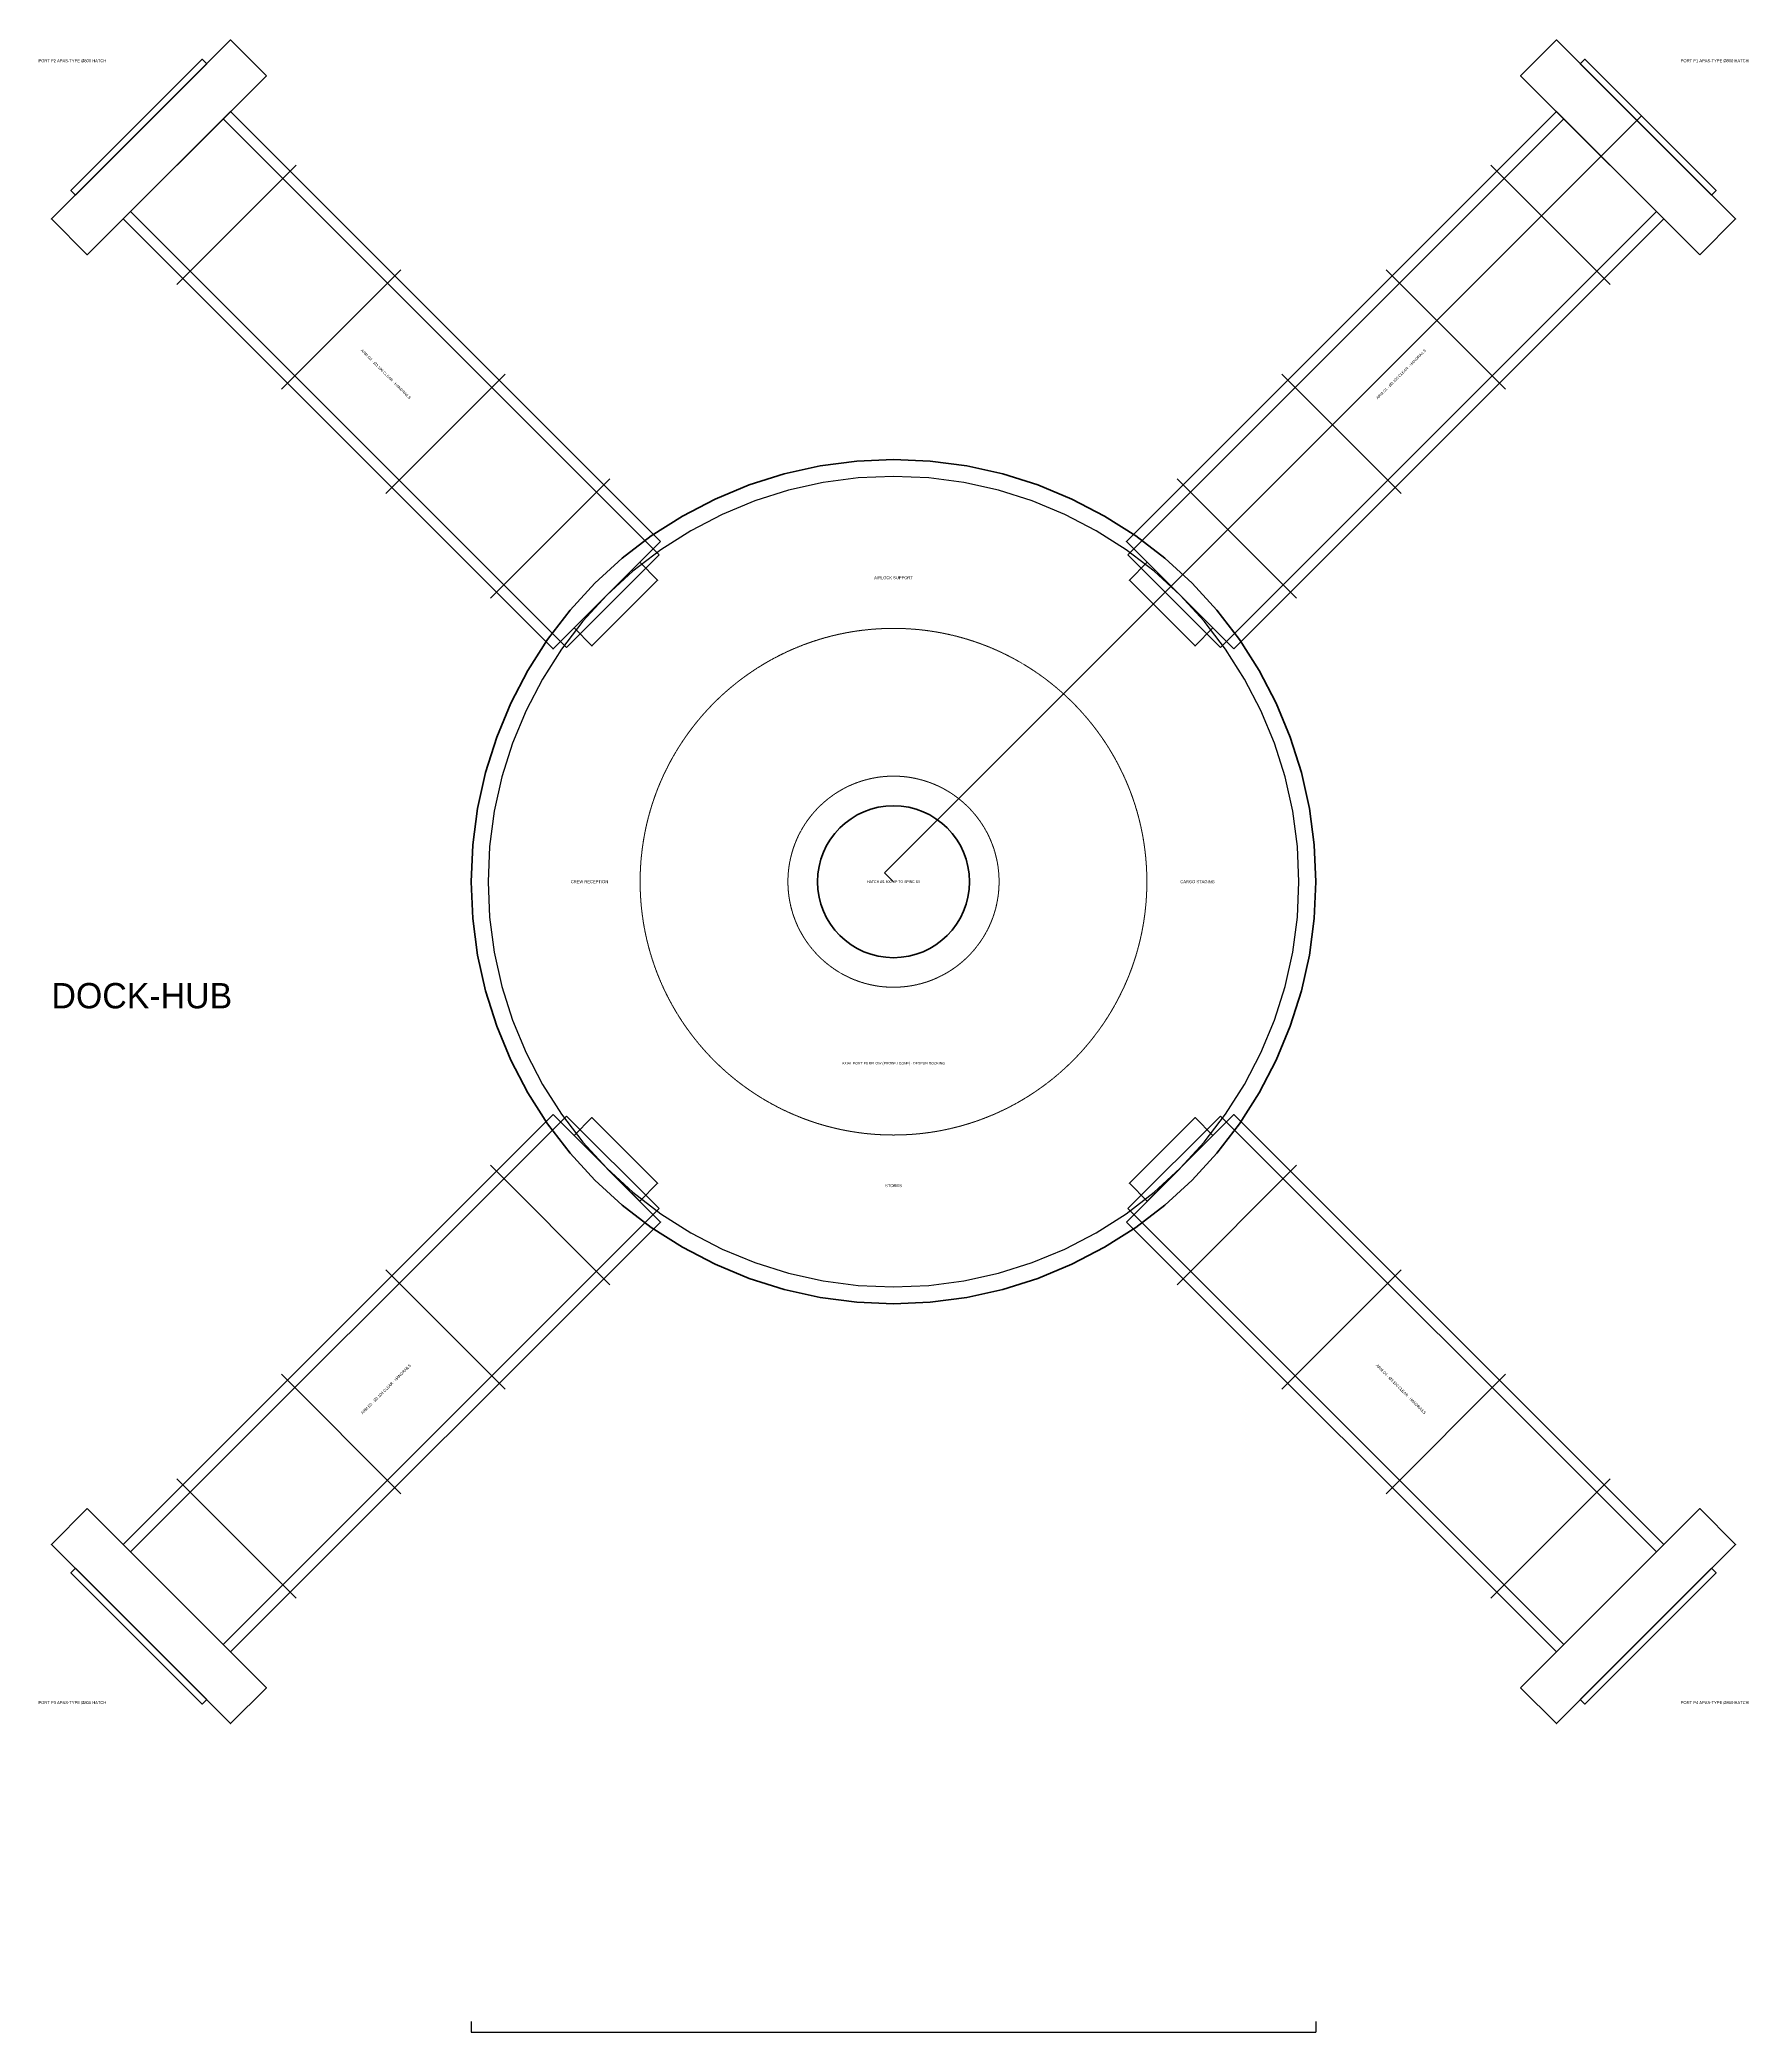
# Model space of a CAD drawing. Header units: millimetres. Extents: x -275 to 40156, y -27250 to 19940.
import ezdxf
from ezdxf.enums import TextEntityAlignment as Align

# ---------------------------------------------------------------- set-up
doc = ezdxf.new("R2010")
doc.units = ezdxf.units.MM
doc.linetypes.add('DASHED', pattern=[1.524, 1.27, -0.254])
for name, color, linetype, lineweight in [('A-ANNO-DIMS', 2, 'CONTINUOUS', 18), ('A-ANNO-NOTE', 7, 'CONTINUOUS', 18), ('A-ANNO-TEXT', 7, 'CONTINUOUS', 25), ('A-DOOR-PRES', 1, 'CONTINUOUS', 35), ('A-HIDN', 8, 'DASHED', 18), ('A-POCHE', 7, 'CONTINUOUS', 50), ('A-WALL-PRHU', 7, 'CONTINUOUS', 70), ('S-STRC', 7, 'CONTINUOUS', 25)]:
    doc.layers.add(name, color=color, linetype=linetype, lineweight=lineweight)
doc.layers.add('A-VOID', color=7, linetype='CONTINUOUS')
doc.styles.add('OpenSansCondensed-Light', font='OpenSansCondensed-Light.ttf')
doc.dimstyles.new('EZDXF', dxfattribs={"dimtxt": 0.25, "dimasz": 0.175, "dimexe": 0.375, "dimexo": 0.125, "dimgap": 0.1, "dimtad": 1, "dimlfac": 100, "dimzin": 12, "dimdsep": 46, "dimtxsty": 'OpenSansCondensed-Light', "dimblk": 'ARCHTICK', "dimcen": 2.5, "dimazin": 3, "dimtfac": 0.5, "dimtmove": 2, "dimatfit": 3})

# ---------------------------------------------------------------- blocks, each defined once
blk = doc.blocks.new('_ARCHTICK')
at = {"color": 0, "linetype": 'BYBLOCK', "const_width": 0.15}
blk.add_lwpolyline([(-0.5, -0.5), (0.5, 0.5)], dxfattribs=at)

msp = doc.modelspace()

# ---------------------------------------------------------------- linework, layer by layer
at = {"layer": 'A-DOOR-PRES'}
for points in [[(3676.95526, 19374.7258), (3570.88924, 19480.79182), (459.61941, 16369.52198), (565.68542, 16263.45597)], [(39315.13703, 16263.45597), (39421.20305, 16369.52198), (36309.93321, 19480.79182), (36203.8672, 19374.7258)], [(13930.00359, 7566.04256), (14354.26766, 7141.77849), (12798.63274, 5586.14357), (12374.36867, 6010.40764)], [(27506.45379, 6010.40764), (27082.18972, 5586.14357), (25526.5548, 7141.77849), (25950.81887, 7566.04256)], [(12374.36867, -6010.40764), (12798.63274, -5586.14357), (14354.26766, -7141.77849), (13930.00359, -7566.04256)], [(25950.81887, -7566.04256), (25526.5548, -7141.77849), (27082.18972, -5586.14357), (27506.45379, -6010.40764)], [(565.68542, -16263.45597), (459.61941, -16369.52198), (3570.88924, -19480.79182), (3676.95526, -19374.7258)], [(36203.8672, -19374.7258), (36309.93321, -19480.79182), (39421.20305, -16369.52198), (39315.13703, -16263.45597)]]:
    msp.add_lwpolyline(points, close=True, dxfattribs=at)
msp.add_circle((19940.41123, 0), 1800, dxfattribs=at)
at = {"layer": 'A-HIDN'}
for radius in [6000, 2500]:
    msp.add_circle((19940.41123, 0), radius, dxfattribs=at)
at = {"layer": 'A-POCHE'}
for points in [[(14424.97834, 8061.01731), (4242.64069, 18243.35495), (1697.05627, 15697.77054), (11879.39392, 5515.43289)], [(28001.42853, 5515.43289), (38183.76618, 15697.77054), (35638.18177, 18243.35495), (25455.84412, 8061.01731)], [(29940.41123, 0), (29902.35821, 871.55743), (29788.48876, 1736.48178), (29599.66949, 2588.19045), (29337.33744, 3420.20143), (29003.4891, 4226.18262), (28600.66527, 5000), (28131.93167, 5735.76436), (27600.85566, 6427.8761), (27011.47904, 7071.06781), (26368.28733, 7660.44443), (25676.17559, 8191.52044), (24940.41123, 8660.25404), (24166.59385, 9063.07787), (23360.61266, 9396.92621), (22528.60168, 9659.25826), (21676.89301, 9848.07753), (20811.96866, 9961.94698), (19940.41123, 10000), (19068.8538, 9961.94698), (18203.92945, 9848.07753), (17352.22078, 9659.25826), (16520.2098, 9396.92621), (15714.22861, 9063.07787), (14940.41123, 8660.25404), (14204.64687, 8191.52044), (13512.53513, 7660.44443), (12869.34342, 7071.06781), (12279.9668, 6427.8761), (11748.89079, 5735.76436), (11280.15719, 5000), (10877.33336, 4226.18262), (10543.48502, 3420.20143), (10281.15297, 2588.19045), (10092.3337, 1736.48178), (9978.46425, 871.55743), (9940.41123, 0), (9978.46425, -871.55743), (10092.3337, -1736.48178), (10281.15297, -2588.19045), (10543.48502, -3420.20143), (10877.33336, -4226.18262), (11280.15719, -5000), (11748.89079, -5735.76436), (12279.9668, -6427.8761), (12869.34342, -7071.06781), (13512.53513, -7660.44443), (14204.64687, -8191.52044), (14940.41123, -8660.25404), (15714.22861, -9063.07787), (16520.2098, -9396.92621), (17352.22078, -9659.25826), (18203.92945, -9848.07753), (19068.8538, -9961.94698), (19940.41123, -10000), (20811.96866, -9961.94698), (21676.89301, -9848.07753), (22528.60168, -9659.25826), (23360.61266, -9396.92621), (24166.59385, -9063.07787), (24940.41123, -8660.25404), (25676.17559, -8191.52044), (26368.28733, -7660.44443), (27011.47904, -7071.06781), (27600.85566, -6427.8761), (28131.93167, -5735.76436), (28600.66527, -5000), (29003.4891, -4226.18262), (29337.33744, -3420.20143), (29599.66949, -2588.19045), (29788.48876, -1736.48178), (29902.35821, -871.55743)], [(11879.39392, -5515.43289), (1697.05627, -15697.77054), (4242.64069, -18243.35495), (14424.97834, -8061.01731)], [(25455.84412, -8061.01731), (35638.18177, -18243.35495), (38183.76618, -15697.77054), (28001.42853, -5515.43289)]]:
    msp.add_lwpolyline(points, close=True, dxfattribs=at)
at = {"layer": 'A-VOID'}
for points in [[(14389.623, 7742.81925), (4065.86399, 18066.57826), (1873.83297, 15874.54724), (12197.59198, 5550.78823)], [(27683.23048, 5550.78823), (38006.98949, 15874.54724), (35814.95847, 18066.57826), (25491.19946, 7742.81925)], [(29540.41123, 0), (29503.88033, 836.69513), (29394.56566, 1667.02251), (29213.29916, 2484.66283), (28961.46039, 3283.39338), (28640.96599, 4057.13531), (28254.25511, 4800), (27804.27085, 5506.33379), (27294.43788, 6170.76105), (26728.63633, 6788.2251), (26111.17228, 7354.02665), (25446.74502, 7863.85963), (24740.41123, 8313.84388), (23997.54654, 8700.55476), (23223.80461, 9021.04916), (22425.07406, 9272.88793), (21607.43374, 9454.15443), (20777.10636, 9563.4691), (19940.41123, 9600), (19103.7161, 9563.4691), (18273.38872, 9454.15443), (17455.7484, 9272.88793), (16657.01785, 9021.04916), (15883.27592, 8700.55476), (15140.41123, 8313.84388), (14434.07744, 7863.85963), (13769.65018, 7354.02665), (13152.18613, 6788.2251), (12586.38458, 6170.76105), (12076.5516, 5506.33379), (11626.56735, 4800), (11239.85647, 4057.13531), (10919.36207, 3283.39338), (10667.5233, 2484.66283), (10486.2568, 1667.02251), (10376.94213, 836.69513), (10340.41123, 0), (10376.94213, -836.69513), (10486.2568, -1667.02251), (10667.5233, -2484.66283), (10919.36207, -3283.39338), (11239.85647, -4057.13531), (11626.56735, -4800), (12076.5516, -5506.33379), (12586.38458, -6170.76105), (13152.18613, -6788.2251), (13769.65018, -7354.02665), (14434.07744, -7863.85963), (15140.41123, -8313.84388), (15883.27592, -8700.55476), (16657.01785, -9021.04916), (17455.7484, -9272.88793), (18273.38872, -9454.15443), (19103.7161, -9563.4691), (19940.41123, -9600), (20777.10636, -9563.4691), (21607.43374, -9454.15443), (22425.07406, -9272.88793), (23223.80461, -9021.04916), (23997.54654, -8700.55476), (24740.41123, -8313.84388), (25446.74502, -7863.85963), (26111.17228, -7354.02665), (26728.63633, -6788.2251), (27294.43788, -6170.76105), (27804.27085, -5506.33379), (28254.25511, -4800), (28640.96599, -4057.13531), (28961.46039, -3283.39338), (29213.29916, -2484.66283), (29394.56566, -1667.02251), (29503.88033, -836.69513)], [(12197.59198, -5550.78823), (1873.83297, -15874.54724), (4065.86399, -18066.57826), (14389.623, -7742.81925)], [(25491.19946, -7742.81925), (35814.95847, -18066.57826), (38006.98949, -15874.54724), (27683.23048, -5550.78823)]]:
    msp.add_lwpolyline(points, close=True, dxfattribs=at)
at = {"layer": 'A-WALL-PRHU'}
for points in [[(5091.16882, 19091.88309), (4242.64069, 19940.41123), (0, 15697.77054), (848.52814, 14849.2424)], [(39032.29432, 14849.2424), (39880.82246, 15697.77054), (35638.18177, 19940.41123), (34789.65363, 19091.88309)], [(848.52814, -14849.2424), (0, -15697.77054), (4242.64069, -19940.41123), (5091.16882, -19091.88309)], [(34789.65363, -19091.88309), (35638.18177, -19940.41123), (39880.82246, -15697.77054), (39032.29432, -14849.2424)]]:
    msp.add_lwpolyline(points, close=True, dxfattribs=at)
at = {"layer": 'S-STRC'}
for p, q in [((5798.27561, 16970.56275), (2969.84848, 14142.13562)), ((36910.97398, 14142.13562), (34082.54685, 16970.56275)), ((8273.14934, 14495.68901), (5444.72222, 11667.26189)), ((34436.10024, 11667.26189), (31607.67312, 14495.68901)), ((10748.02307, 12020.81528), (7919.59595, 9192.38816)), ((31961.22651, 9192.38816), (29132.79938, 12020.81528)), ((13222.89681, 9545.94155), (10394.46968, 6717.51442)), ((29486.35278, 6717.51442), (26657.92565, 9545.94155)), ((10394.46968, -6717.51442), (13222.89681, -9545.94155)), ((26657.92565, -9545.94155), (29486.35278, -6717.51442)), ((7919.59595, -9192.38816), (10748.02307, -12020.81528)), ((29132.79938, -12020.81528), (31961.22651, -9192.38816)), ((5444.72222, -11667.26189), (8273.14934, -14495.68901)), ((31607.67312, -14495.68901), (34436.10024, -11667.26189)), ((2969.84848, -14142.13562), (5798.27561, -16970.56275)), ((34082.54685, -16970.56275), (36910.97398, -14142.13562))]:
    msp.add_line(p, q, dxfattribs=at)

# ---------------------------------------------------------------- texts
at = {"layer": 'A-ANNO-NOTE'}
for s, rotation, p in [('ARM D2 · Ø3 100 CLEAR · HANDRAILS', -45, (7919.59595, 12020.81528)), ('ARM D1 · Ø3 100 CLEAR · HANDRAILS', 45, (31961.22651, 12020.81528)), ('ARM D3 · Ø3 100 CLEAR · HANDRAILS', 45, (7919.59595, -12020.81528)), ('ARM D4 · Ø3 100 CLEAR · HANDRAILS', 315, (31961.22651, -12020.81528))]:
    msp.add_text(s, height=65, rotation=rotation, dxfattribs=at).set_placement(p, align=Align.MIDDLE_CENTER)
for s, p in [('HATCH Ø1 600 UP TO SPINE S0', (19940.41123, 0)), ('AXIAL PORT P0 BELOW (PROBE / CONE) · DESPUN DOCKING', (19940.41123, -4300))]:
    msp.add_text(s, height=60, dxfattribs=at).set_placement(p, align=Align.MIDDLE_CENTER)
at = {"layer": 'A-ANNO-TEXT'}
for s, p in [('PORT P2 APAS-TYPE Ø800 HATCH', (494.97475, 19445.43648)), ('PORT P1 APAS-TYPE Ø800 HATCH', (39385.84771, 19445.43648)), ('AIRLOCK SUPPORT', (19940.41123, 7200)), ('CREW RECEPTION', (12740.41123, 0)), ('CARGO STAGING', (27140.41123, 0)), ('STORES', (19940.41123, -7200)), ('PORT P3 APAS-TYPE Ø800 HATCH', (494.97475, -19445.43648)), ('PORT P4 APAS-TYPE Ø800 HATCH', (39385.84771, -19445.43648))]:
    msp.add_text(s, height=70, dxfattribs=at).set_placement(p, align=Align.MIDDLE_CENTER)
msp.add_text('DOCK-HUB', height=600, dxfattribs=at).set_placement((0, -3000))

# ---------------------------------------------------------------- dimensions: what is measured, and where the dimension line sits
at = {"layer": 'A-ANNO-DIMS'}
msp.add_linear_dim(base=(19728.2792, 212.13203), p1=(19940.41123, 0), p2=(37865.56813, 17925.1569), angle=45, dimstyle='EZDXF', dxfattribs=at).render()
msp.add_linear_dim(base=(9940.41123, -27250), p1=(9940.41123, -27000), p2=(29940.41123, -27000), dimstyle='EZDXF', dxfattribs=at).render()

doc.saveas('drawing.dxf')
